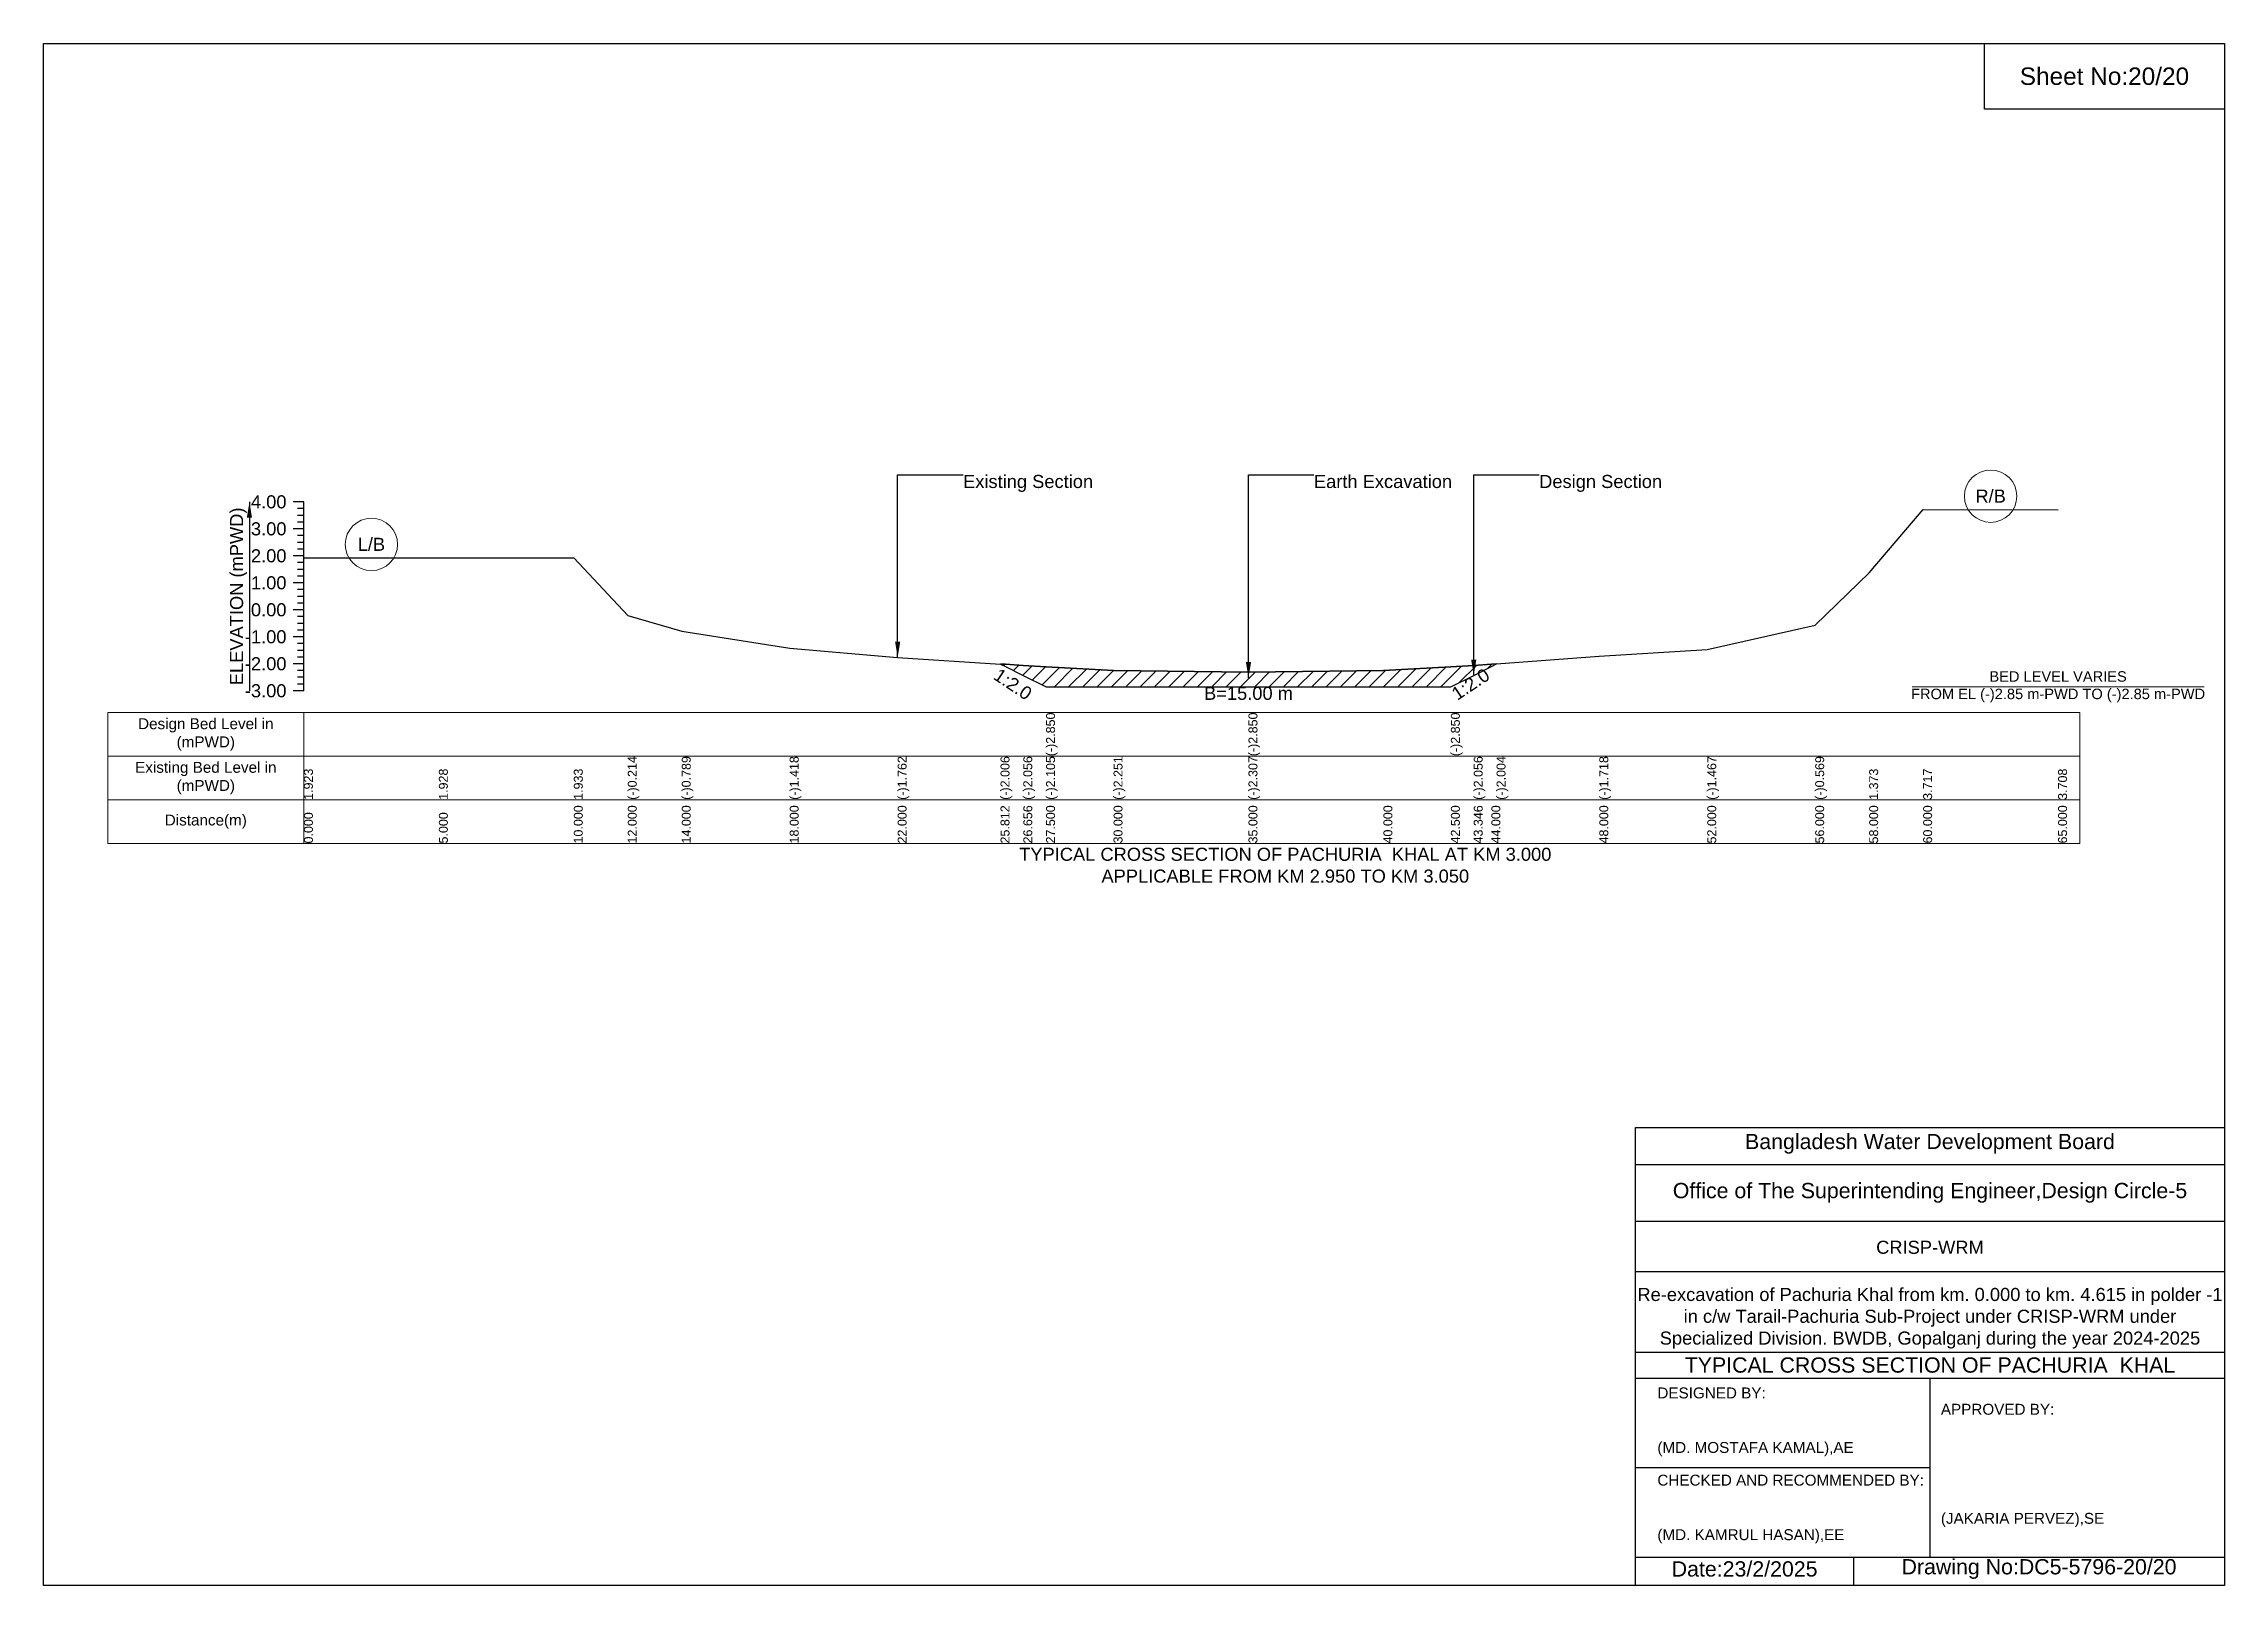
# Model space of a CAD drawing. Header units: inches. Extents: x 91000 to 388000, y -12099 to 0.
# Drawn here: x 290000 to 298000, y -5656 to 0 of the extents above; entities that cross this region are included whole.
import ezdxf

# ---------------------------------------------------------------- set-up
doc = ezdxf.new("R2010")
doc.units = ezdxf.units.IN
doc.header["$LTSCALE"] = 7
doc.header["$MEASUREMENT"] = 0
for name, color, linetype, lineweight in [('Cross section Data Border', 7, 'Continuous', 9), ('Cross Section Labels', 7, 'Continuous', 9), ('Existing_Bed_Level for Xsection', 7, 'Continuous', 25)]:
    doc.layers.add(name, color=color, linetype=linetype, lineweight=lineweight)
doc.styles.get("Standard").update_dxf_attribs({"font": 'arial.ttf'})
doc.dimstyles.get("Standard").update_dxf_attribs({"dimtxt": 0.18, "dimasz": 0.18, "dimexe": 0.18, "dimexo": 0.0625, "dimgap": 0.09, "dimtad": 0, "dimtih": 1, "dimtoh": 1, "dimdec": 4, "dimzin": 0, "dimdsep": 46, "dimtxsty": 'Standard', "dimcen": 0.09, "dimadec": 0, "dimazin": 0, "dimtfac": 1, "dimtdec": 4, "dimtofl": 0, "dimtmove": 0, "dimatfit": 3, "dimfxl": 1, "dimtolj": 1, "dimtzin": 0, "dimarcsym": 0})

msp = doc.modelspace()

# ---------------------------------------------------------------- texts
at = {"attachment_point": 5}
for s, insert, char_height in [('Sheet No:20/20', (297560, -120), 64), ('Bangladesh Water Development Board', (296920, -4036), 56), ('Office of The Superintending Engineer,Design Circle-5', (296920, -4216), 56)]:
    msp.add_mtext(s, dxfattribs=dict(at, insert=insert, char_height=char_height))
for s, insert, char_height, width, attachment_point in [('CRISP-WRM', (296920, -4416), 48, 2240, 5), ('Re-excavation of Pachuria Khal from km. 0.000 to km. 4.615 in polder -1  in c/w Tarail-Pachuria Sub-Project under CRISP-WRM under Specialized Division. BWDB, Gopalganj during the year 2024-2025', (296920, -4676), 48, 2160, 5), ('TYPICAL CROSS SECTION OF PACHURIA  KHAL', (296920, -4848), 56, 2240, 5), ('DESIGNED BY:^J^J^J(MD. MOSTAFA KAMAL),AE', (295920, -5056), 40, 1120, 4), ('APPROVED BY:^J^J^J^J^J^J(JAKARIA PERVEZ),SE', (296960, -5216), 40, 1120, 4), ('CHECKED AND RECOMMENDED BY:^J^J^J(MD. KAMRUL HASAN),EE', (295920, -5376), 40, 1120, 4), ('Date:23/2/2025 ', (296240, -5596), 56, 1120, 5), ('Drawing No:DC5-5796-20/20', (297320, -5596), 56, 1760, 5)]:
    msp.add_mtext(s, dxfattribs=dict(insert=insert, char_height=char_height, width=width, attachment_point=attachment_point))
at = {"layer": 'Cross section Data Border', "char_height": 40, "width": 640, "attachment_point": 5}
for s, insert in [('Design Bed Level in (mPWD)', (290595, -2534.3)), ('Existing Bed Level in (mPWD)', (290595, -2694.3)), ('Distance(m)', (290595, -2854.3))]:
    msp.add_mtext(s, dxfattribs=dict(at, insert=insert))
at = {"layer": 'Cross Section Labels'}
for s, insert, char_height, attachment_point in [('Existing Section', (293373, -1582.3), 48, 1), ('Earth Excavation', (294660, -1582.3), 48, 1), ('Design Section', (295486.3, -1582.3), 48, 1), ('R/B', (297142.5, -1660.2), 48, 5), ('L/B', (291202.5, -1837.1), 48, 5), ('BED LEVEL VARIES ^JFROM EL (-)2.85 m-PWD TO (-)2.85 m-PWD', (297390, -2359.4), 38.4, 5), ('B=15.00 m', (294420, -2359.4), 48, 2), ('TYPICAL CROSS SECTION OF PACHURIA  KHAL AT KM 3.000^JAPPLICABLE FROM KM 2.950 TO KM 3.050', (294555, -3014.3), 48, 5)]:
    msp.add_mtext(s, dxfattribs=dict(at, insert=insert, char_height=char_height, attachment_point=attachment_point))
at = {"layer": 'Cross Section Labels', "char_height": 48, "attachment_point": 2}
for insert, rotation in [((293569.2, -2330), 326.30993), ((295221.5, -2329.9), 33.69007)]:
    msp.add_mtext('1:2.0', dxfattribs=dict(at, insert=insert, rotation=rotation))
at = {"layer": 'Existing_Bed_Level for Xsection', "char_height": 48, "attachment_point": 6}
for s, insert in [('4.00', (290891, -1681.3)), ('3.00', (290891, -1780.3)), ('2.00', (290891, -1879.3)), ('1.00', (290891, -1978.3)), ('0.00', (290891, -2077.3)), ('-1.00', (290891, -2176.3)), ('-2.00', (290891, -2275.3)), ('-3.00', (290891, -2374.3))]:
    msp.add_mtext(s, dxfattribs=dict(at, insert=insert))
at = {"layer": 'Existing_Bed_Level for Xsection', "rotation": 90}
for s, insert, char_height, attachment_point in [('ELEVATION (mPWD)', (290715, -2027.8), 48, 5), ('(-)2.850', (293677.5, -2614.3), 32.8, 1), ('(-)2.850', (294420, -2614.3), 32.8, 1), ('(-)2.850', (295162.5, -2614.3), 32.8, 1), ('(-)0.214', (292143, -2774.3), 32.8, 1), ('(-)0.789', (292341, -2774.3), 32.8, 1), ('(-)1.418', (292737, -2774.3), 32.8, 1), ('(-)1.762', (293133, -2774.3), 32.8, 1), ('(-)2.006', (293510.4, -2774.3), 32.8, 1), ('(-)2.056', (293593.9, -2774.3), 32.8, 1), ('(-)2.105', (293677.5, -2774.3), 32.8, 1), ('(-)2.251', (293925, -2774.3), 32.8, 1), ('(-)2.307', (294420, -2774.3), 32.8, 1), ('(-)2.056', (295246.3, -2774.3), 32.8, 1), ('(-)2.004', (295330.1, -2774.3), 32.8, 1), ('(-)1.718', (295707, -2774.3), 32.8, 1), ('(-)1.467', (296103, -2774.3), 32.8, 1), ('(-)0.569', (296499, -2774.3), 32.8, 1), ('1.923', (290955, -2774.3), 32.8, 1), ('1.928', (291450, -2774.3), 32.8, 1), ('1.933', (291945, -2774.3), 32.8, 1), ('1.373', (296697, -2774.3), 32.8, 1), ('3.717', (296895, -2774.3), 32.8, 1), ('3.708', (297390, -2774.3), 32.8, 1), ('10.000', (291945, -2934.3), 32.8, 1), ('12.000', (292143, -2934.3), 32.8, 1), ('14.000', (292341, -2934.3), 32.8, 1), ('18.000', (292737, -2934.3), 32.8, 1), ('22.000', (293133, -2934.3), 32.8, 1), ('25.812', (293510.4, -2934.3), 32.8, 1), ('26.656', (293593.9, -2934.3), 32.8, 1), ('27.500', (293677.5, -2934.3), 32.8, 1), ('30.000', (293925, -2934.3), 32.8, 1), ('35.000', (294420, -2934.3), 32.8, 1), ('40.000', (294915, -2934.3), 32.8, 1), ('42.500', (295162.5, -2934.3), 32.8, 1), ('43.346', (295246.3, -2934.3), 32.8, 1), ('44.000', (295311, -2934.3), 32.8, 1), ('48.000', (295707, -2934.3), 32.8, 1), ('52.000', (296103, -2934.3), 32.8, 1), ('56.000', (296499, -2934.3), 32.8, 1), ('58.000', (296697, -2934.3), 32.8, 1), ('60.000', (296895, -2934.3), 32.8, 1), ('65.000', (297390, -2934.3), 32.8, 1), ('0.000', (290955, -2934.3), 32.8, 1), ('5.000', (291450, -2934.3), 32.8, 1)]:
    msp.add_mtext(s, dxfattribs=dict(at, insert=insert, char_height=char_height, attachment_point=attachment_point))

# ---------------------------------------------------------------- hatches: boundary and pattern name
at = {"layer": 'Existing_Bed_Level for Xsection'}
h = msp.add_hatch(dxfattribs=at)
h.set_pattern_fill('ANSI31', color=256, scale=297, style=0)
h.set_pattern_definition([(45, (154.98, -1109.662), (-26.2513393, 26.2513393), [])])
h.paths.add_polyline_path([(293510.4, -2275.9), (293529, -2285.2), (293593.9, -2317.6), (293677.5, -2359.4), (293925, -2359.4), (294420, -2359.4), (294915, -2359.4), (295162.5, -2359.4), (295246.3, -2317.5), (295311, -2285.2), (295330.1, -2275.6), (295311, -2277.1), (295246.3, -2280.8), (295162.5, -2285.7), (294915, -2300.1), (294420, -2305.7), (293925, -2300.1), (293677.5, -2285.7), (293593.9, -2280.8), (293529, -2277.1)])

# ---------------------------------------------------------------- linework, layer by layer
for points in [[(290000, 0), (298000, 0), (298000, -5656), (290000, -5656)], [(297120, 0), (298000, 0), (298000, -240), (297120, -240)]]:
    msp.add_lwpolyline(points, close=True)
for points in [[(295840, -5656), (295840, -3976), (298000, -3976)], [(295840, -4112), (298000, -4112)], [(295840, -4320), (298000, -4320)], [(295840, -4504), (298000, -4504)], [(295840, -4800), (298000, -4800)], [(295840, -4896), (298000, -4896)], [(296920, -4896), (296920, -5552)], [(295840, -5224), (296920, -5224)], [(295840, -5552), (298000, -5552)], [(296640, -5552), (296640, -5656)]]:
    msp.add_lwpolyline(points)
at = {"layer": 'Cross section Data Border'}
msp.add_lwpolyline([(290235, -2454.3), (297470, -2454.3), (297470, -2934.3), (290235, -2934.3)], close=True, dxfattribs=at)
for points in [[(290955, -2454.3), (290955, -2934.3)], [(290235, -2614.3), (297470, -2614.3)], [(290235, -2774.3), (297470, -2774.3)]]:
    msp.add_lwpolyline(points, dxfattribs=at)
at = {"layer": 'Cross Section Labels'}
msp.add_lwpolyline([(296854.2, -2359.4), (297925.8, -2359.4)], dxfattribs=at)
for centre in [(297142.5, -1660.2), (291202.5, -1837.1)]:
    msp.add_circle(centre, 96, dxfattribs=at)
at = {"layer": 'Existing_Bed_Level for Xsection'}
for points in [[(290955, -1681.3), (290915, -1681.3)], [(290955, -1706), (290931, -1706)], [(290955, -1730.8), (290931, -1730.8)], [(290955, -1755.5), (290931, -1755.5)], [(290955, -2374.3), (290955, -2275.3), (290955, -2176.3), (290955, -2077.3), (290955, -1978.3), (290955, -1879.3), (290955, -1780.3), (290955, -1681.3)], [(290955, -1886.9), (291450, -1886.4), (291945, -1885.9), (292143, -2098.5), (292341, -2155.4), (292737, -2217.7), (293133, -2251.7), (293510.4, -2275.9), (293529, -2277.1), (293593.9, -2280.8), (293677.5, -2285.7), (293677.5, -2285.7), (293925, -2300.1), (294420, -2305.7), (294420, -2305.7), (294915, -2300.1), (295162.5, -2285.7), (295162.5, -2285.7), (295246.3, -2280.8), (295311, -2277.1), (295330.1, -2275.6), (295707, -2247.4), (296103, -2222.5), (296499, -2133.6), (296697, -1941.3), (296895, -1709.3), (297390, -1710.2)], [(290955, -1780.3), (290915, -1780.3)], [(290955, -1805), (290931, -1805)], [(290955, -1829.8), (290931, -1829.8)], [(290955, -1879.3), (290915, -1879.3)], [(290955, -1854.5), (290931, -1854.5)], [(290955, -1904), (290931, -1904)], [(290955, -1978.3), (290915, -1978.3)], [(290955, -1928.8), (290931, -1928.8)], [(290955, -1953.5), (290931, -1953.5)], [(290955, -2077.3), (290915, -2077.3)], [(290955, -2003), (290931, -2003)], [(290955, -2027.8), (290931, -2027.8)], [(290955, -2052.5), (290931, -2052.5)], [(290955, -2102), (290931, -2102)], [(290955, -2126.8), (290931, -2126.8)], [(290955, -2151.5), (290931, -2151.5)], [(290955, -2176.3), (290915, -2176.3)], [(290955, -2201), (290931, -2201)], [(290955, -2225.8), (290931, -2225.8)], [(290955, -2275.3), (290915, -2275.3)], [(290955, -2250.5), (290931, -2250.5)], [(290955, -2300), (290931, -2300)], [(290955, -2374.3), (290915, -2374.3)], [(290955, -2324.8), (290931, -2324.8)], [(290955, -2349.5), (290931, -2349.5)]]:
    msp.add_lwpolyline(points, dxfattribs=at)
msp.add_lwpolyline([(293510.4, -2275.9), (293529, -2285.2), (293593.9, -2317.6), (293677.5, -2359.4), (293677.5, -2359.4), (293925, -2359.4), (294420, -2359.4), (294420, -2359.4), (294915, -2359.4), (295162.5, -2359.4), (295162.5, -2359.4), (295246.3, -2317.5), (295311, -2285.2), (295330.1, -2275.6), (295311, -2277.1), (295246.3, -2280.8), (295162.5, -2285.7), (295162.5, -2285.7), (294915, -2300.1), (294420, -2305.7), (294420, -2305.7), (293925, -2300.1), (293677.5, -2285.7), (293677.5, -2285.7), (293593.9, -2280.8), (293529, -2277.1)], close=True, dxfattribs=at)

msp.set_redraw_order([(e.dxf.handle, doc.entitydb.next_handle()) for e in msp.query("TEXT MTEXT ATTDEF DIMENSION ARC_DIMENSION")])  # texts and dimensions are drawn at this point

# ---------------------------------------------------------------- leaders
at = {"layer": 'Cross Section Labels', "annotation_type": 0, "has_hookline": 1, "hookline_direction": 0}
for points, text_width in [([(293133, -2251.7), (293133, -1582.3), (293372.9, -1582.3)], 467.2), ([(294420, -2326.5), (294420, -1582.3), (294659.9, -1582.3)], 497), ([(295246.3, -2317.5), (295246.3, -1582.3), (295486.2, -1582.3)], 441.2)]:
    msp.add_leader(points, dimstyle='Standard', override={"dimasz": 57.6}, dxfattribs=dict(at, text_width=text_width))
at = {"layer": 'Existing_Bed_Level for Xsection'}
msp.add_leader([(290755, -1681.3), (290755, -2374.3)], dimstyle='Standard', override={"dimasz": 57.6}, dxfattribs=at)

doc.saveas('drawing.dxf')
